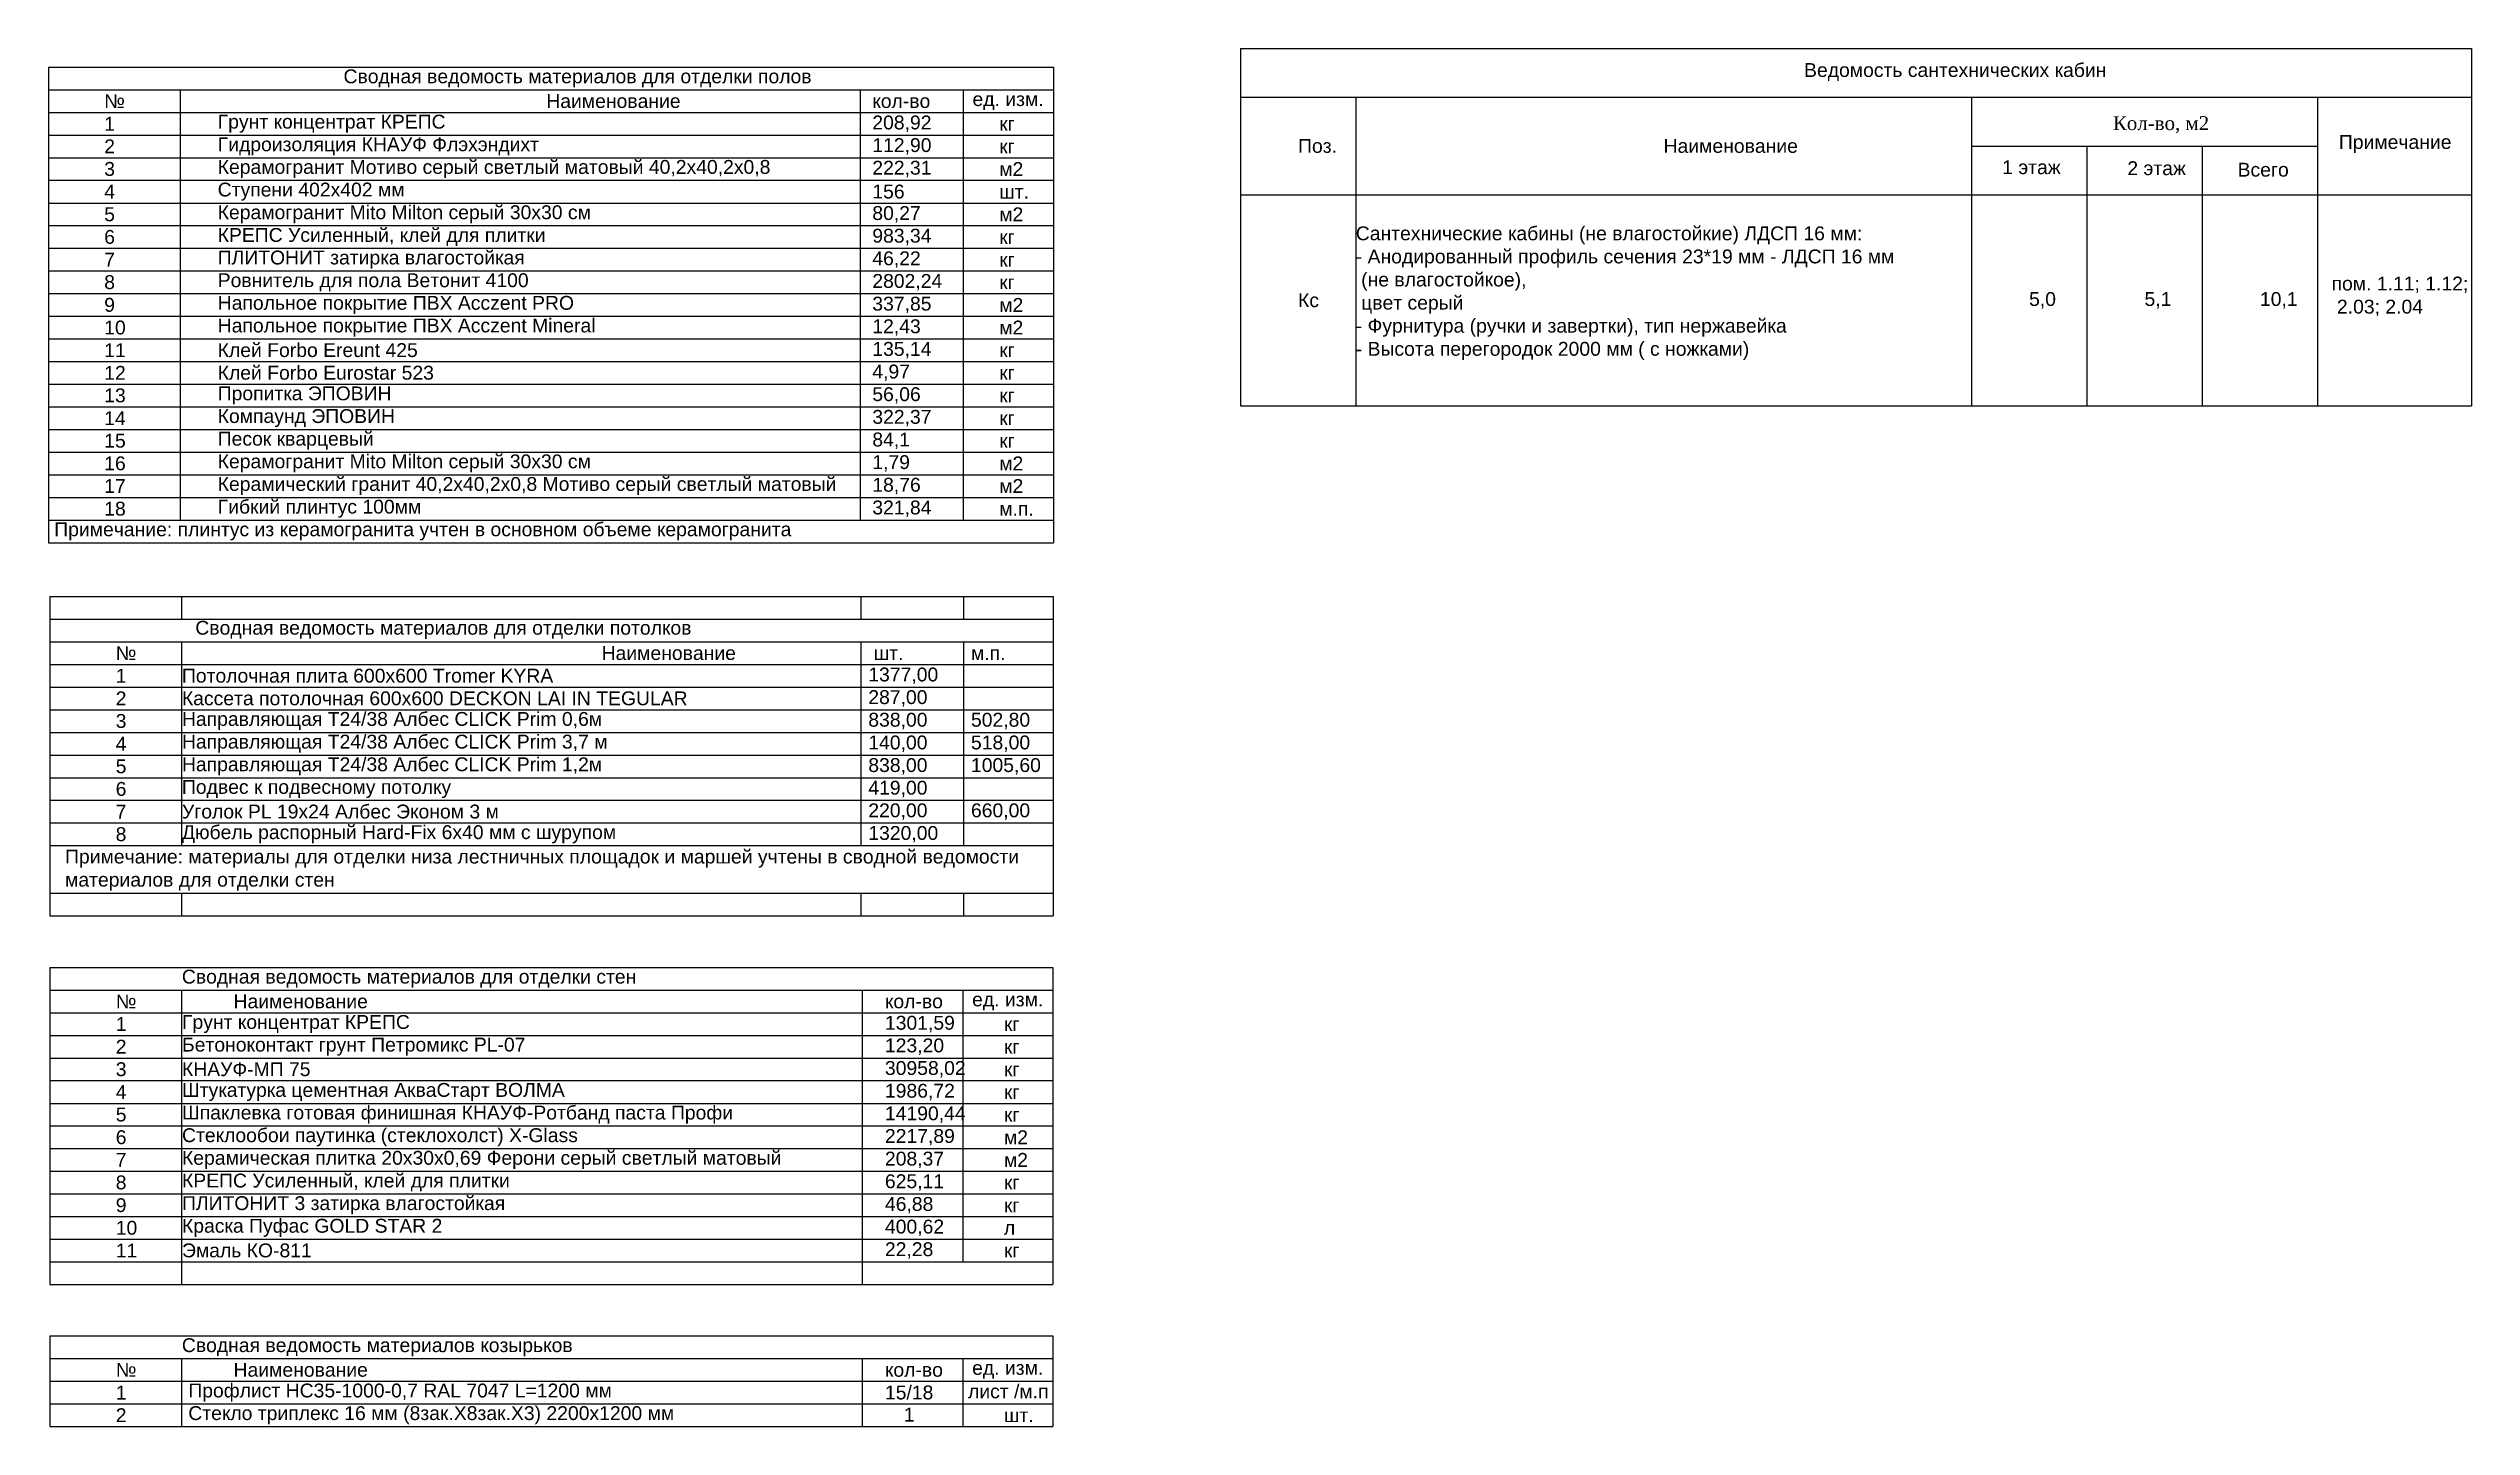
# Model space of a CAD drawing. Header units: millimetres. Extents: x 5 to 203705, y -540 to 60930.
# Drawn here: x 148497 to 179987, y 22578 to 40482 of the extents above; entities that cross this region are included whole.
import ezdxf

# ---------------------------------------------------------------- set-up
doc = ezdxf.new("R2010")
doc.units = ezdxf.units.MM
doc.layers.add('PDF _Текст', color=7, linetype='Continuous')
doc.styles.add('PDF Arial', font='arial.ttf')

msp = doc.modelspace()

# ---------------------------------------------------------------- texts
at = {"layer": 'PDF _Текст', "linetype": 'Continuous', "char_height": 180, "attachment_point": 4}
for s, insert, width in [('{\\fArial|b0|i0|c0;Сводная ведомость материалов для отделки полов', (152332, 40093), 19356.94), ('{\\fArial|b0|i0|c0;№', (149222, 39798), 1699.33), ('{\\fArial|b0|i0|c0;\\c3881787;Наименование', (154967, 39798), 13235.17), ('{\\fArial|b0|i0|c0;кол-во', (159204, 39798), 2052.11), ('{\\fArial|b0|i0|c0;ед. изм.', (160506, 39798), 2334.33), ('{\\fArial|b0|i0|c0;1', (149222, 39504), 1699.33), ('{\\fArial|b0|i0|c0;Грунт концентрат КРЕПС', (150697, 39504), 13235.17), ('{\\fArial|b0|i0|c0;208,92', (159204, 39504), 2052.11), ('{\\fArial|b0|i0|c0;кг', (160853, 39504), 2334.33), ('{\\fTimes New Roman|b0|i0|c204;Кол-во, м2', (175326, 39491), 13235.17), ('{\\fArial|b0|i0|c0;2', (149222, 39210), 1699.33), ('{\\fArial|b0|i0|c0;Гидроизоляция КНАУФ Флэхэндихт', (150697, 39210), 13235.17), ('{\\fArial|b0|i0|c0;Керамогранит Мотиво серый светлый матовый 40,2x40,2x0,8', (150697, 38916), 13235.17), ('{\\fArial|b0|i0|c0;112,90', (159204, 39210), 2052.11), ('{\\fArial|b0|i0|c0;кг', (160853, 39210), 2334.33), ('{\\fArial|b0|i0|c0;3', (149222, 38916), 1699.33), ('{\\fArial|b0|i0|c0;Ступени 402х402 мм ', (150697, 38622), 13235.17), ('{\\fArial|b0|i0|c0;222,31', (159204, 38916), 2052.11), ('{\\fArial|b0|i0|c0;м2', (160853, 38916), 2334.33), ('{\\fArial|b0|i0|c0;4', (149222, 38622), 1699.33), ('{\\fArial|b0|i0|c0;5', (149222, 38327), 1699.33), ('{\\fArial|b0|i0|c0;Керамогранит Mito Milton серый 30х30 см', (150697, 38327), 13235.17), ('{\\fArial|b0|i0|c0;80,27', (159204, 38327), 2052.11), ('{\\fArial|b0|i0|c0;156', (159204, 38622), 2052.11), ('{\\fArial|b0|i0|c0;шт.', (160853, 38622), 2334.33), ('{\\fArial|b0|i0|c0;м2', (160853, 38327), 2334.33), ('{\\fArial|b0|i0|c0;6', (149222, 38033), 1699.33), ('{\\fArial|b0|i0|c0;КРЕПС Усиленный, клей для плитки', (150697, 38033), 13235.17), ('{\\fArial|b0|i0|c0;983,34', (159204, 38033), 2052.11), ('{\\fArial|b0|i0|c0;7', (149222, 37739), 1699.33), ('{\\fArial|b0|i0|c0;ПЛИТОНИТ затирка влагостойкая ', (150697, 37739), 13235.17), ('{\\fArial|b0|i0|c0;46,22', (159204, 37739), 2052.11), ('{\\fArial|b0|i0|c0;кг', (160853, 38033), 2334.33), ('{\\fArial|b0|i0|c0;8', (149222, 37445), 1699.33), ('{\\fArial|b0|i0|c0;Ровнитель для пола Ветонит 4100', (150697, 37445), 13235.17), ('{\\fArial|b0|i0|c0;2802,24', (159204, 37445), 2052.11), ('{\\fArial|b0|i0|c0;кг', (160853, 37739), 2334.33), ('{\\fArial|b0|i0|c0;кг', (160853, 37445), 2334.33), ('{\\fArial|b0|i0|c0;9', (149222, 37150), 1699.33), ('{\\fArial|b0|i0|c0;Напольное покрытие ПВХ Acczent PRO', (150697, 37150), 13235.17), ('{\\fArial|b0|i0|c0;337,85', (159204, 37150), 2052.11), ('{\\fArial|b0|i0|c0;м2', (160853, 37150), 2334.33), ('{\\fArial|b0|i0|c0;10', (149222, 36856), 1699.33), ('{\\fArial|b0|i0|c0;Напольное покрытие ПВХ Acczent Mineral', (150697, 36856), 13235.17), ('{\\fArial|b0|i0|c0;12,43', (159204, 36856), 2052.11), ('{\\fArial|b0|i0|c0;м2', (160853, 36856), 2334.33), ('{\\fArial|b0|i0|c0;11', (149222, 36562), 1699.33), ('{\\fArial|b0|i0|c0;Клей Forbo Ereunt 425', (150697, 36562), 13235.17), ('{\\fArial|b0|i0|c0;135,14', (159204, 36562), 2052.11), ('{\\fArial|b0|i0|c0;кг', (160853, 36562), 2334.33), ('{\\fArial|b0|i0|c0;12', (149222, 36268), 1699.33), ('{\\fArial|b0|i0|c0;Клей Forbo Eurostar 523', (150697, 36268), 13235.17), ('{\\fArial|b0|i0|c0;4,97', (159204, 36268), 2052.11), ('{\\fArial|b0|i0|c0;кг', (160853, 36268), 2334.33), ('{\\fArial|b0|i0|c0;13', (149222, 35974), 1699.33), ('{\\fArial|b0|i0|c0;Пропитка ЭПОВИН', (150697, 35974), 13235.17), ('{\\fArial|b0|i0|c0;56,06', (159204, 35974), 2052.11), ('{\\fArial|b0|i0|c0;кг', (160853, 35974), 2334.33), ('{\\fArial|b0|i0|c0;14', (149222, 35679), 1699.33), ('{\\fArial|b0|i0|c0;Компаунд ЭПОВИН', (150697, 35679), 13235.17), ('{\\fArial|b0|i0|c0;322,37', (159204, 35679), 2052.11), ('{\\fArial|b0|i0|c0;кг', (160853, 35679), 2334.33), ('{\\fArial|b0|i0|c0;15', (149222, 35385), 1699.33), ('{\\fArial|b0|i0|c0;Песок кварцевый', (150697, 35385), 13235.17), ('{\\fArial|b0|i0|c0;84,1', (159204, 35385), 2052.11), ('{\\fArial|b0|i0|c0;кг', (160853, 35385), 2334.33), ('{\\fArial|b0|i0|c0;16', (149222, 35091), 1699.33), ('{\\fArial|b0|i0|c0;Керамогранит Mito Milton серый 30х30 см', (150697, 35091), 13235.17), ('{\\fArial|b0|i0|c0;1,79', (159204, 35091), 2052.11), ('{\\fArial|b0|i0|c0;м2', (160853, 35091), 2334.33), ('{\\fArial|b0|i0|c0;17', (149222, 34797), 1699.33), ('{\\fArial|b0|i0|c0;Керамический гранит 40,2х40,2х0,8 Мотиво серый светлый матовый', (150697, 34797), 13235.17), ('{\\fArial|b0|i0|c0;18,76', (159204, 34797), 2052.11), ('{\\fArial|b0|i0|c0;м2', (160853, 34797), 2334.33), ('{\\fArial|b0|i0|c0; Примечание: плинтус из керамогранита учтен в основном объеме керамогранита   ', (148503, 34208), 19356.94), ('{\\fArial|b0|i0|c0;18', (149222, 34502), 1699.33), ('{\\fArial|b0|i0|c0;Гибкий плинтус 100мм', (150697, 34502), 13235.17), ('{\\fArial|b0|i0|c0;321,84', (159204, 34502), 2052.11), ('{\\fArial|b0|i0|c0;м.п.', (160853, 34502), 2334.33), ('{\\fArial|b0|i0|c0;Сводная ведомость материалов для отделки потолков', (150406, 32929), 13235.17), ('{\\fArial|b0|i0|c0;№', (149371, 32626), 13235.17), ('{\\fArial|b0|i0|c0;\\c3881787;Наименование', (155686, 32626), 13235.17), ('{\\fArial|b0|i0|c0;\\c3881787;1377,00', (159152, 32332), 13235.17), ('{\\fArial|b0|i0|c0|p34;\\C250;\\c3881787; \\fArial|b0|i0|c204|p34;шт\\fArial|b0|i0|c0|p34;.}', (159152, 32626), 13235.17), ('{\\fArial|b0|i0|c204|p34;\\C250;\\c3881787;м\\fArial|b0|i0|c0|p34;.\\fArial|b0|i0|c204|p34;п\\fArial|b0|i0|c0|p34;.}', (160486, 32626), 13235.17), ('{\\fArial|b0|i0|c0;2', (149371, 32038), 13235.17), ('{\\fArial|b0|i0|c0;1', (149371, 32332), 13235.17), ('{\\fArial|b0|i0|c0;\\c3881787;Потолочная плита 600х600 Tromer KYRA', (150232, 32332), 13235.17), ('{\\fArial|b0|i0|c0;\\c3881787;Кассета потолочная 600х600 DECKON LAI IN TEGULAR ', (150232, 32038), 13235.17), ('{\\fArial|b0|i0|c0;\\c3881787;287,00', (159152, 32038), 13235.17), ('{\\fArial|b0|i0|c0;3', (149371, 31744), 13235.17), ('{\\fArial|b0|i0|c0;\\c3881787;Направляющая Т24/38 Албес CLICK Prim 0,6м', (150232, 31744), 13235.17), ('{\\fArial|b0|i0|c0;\\c3881787;838,00', (159152, 31744), 13235.17), ('{\\fArial|b0|i0|c0;\\c3881787;502,80', (160486, 31744), 13235.17), ('{\\fArial|b0|i0|c0;4', (149371, 31449), 13235.17), ('{\\fArial|b0|i0|c0;\\c3881787;Направляющая Т24/38 Албес CLICK Prim 3,7 м', (150232, 31449), 13235.17), ('{\\fArial|b0|i0|c0;\\c3881787;140,00', (159152, 31449), 13235.17), ('{\\fArial|b0|i0|c0;\\c3881787;518,00', (160486, 31449), 13235.17), ('{\\fArial|b0|i0|c0;5', (149371, 31155), 13235.17), ('{\\fArial|b0|i0|c0;\\c3881787;Направляющая Т24/38 Албес CLICK Prim 1,2м', (150232, 31155), 13235.17), ('{\\fArial|b0|i0|c0;\\c3881787;838,00', (159152, 31155), 13235.17), ('{\\fArial|b0|i0|c0;\\c3881787;1005,60', (160486, 31155), 13235.17), ('{\\fArial|b0|i0|c0;6', (149371, 30861), 13235.17), ('{\\fArial|b0|i0|c0;\\c3881787;Подвес к подвесному потолку', (150232, 30861), 13235.17), ('{\\fArial|b0|i0|c0;\\c3881787;419,00', (159152, 30861), 13235.17), ('{\\fArial|b0|i0|c0;7', (149371, 30567), 13235.17), ('{\\fArial|b0|i0|c0;\\c3881787;Уголок PL 19x24 Албес Эконом 3 м', (150232, 30567), 13235.17), ('{\\fArial|b0|i0|c0;\\c3881787;220,00', (159152, 30567), 13235.17), ('{\\fArial|b0|i0|c0;\\c3881787;660,00', (160486, 30567), 13235.17), ('{\\fArial|b0|i0|c0;8', (149371, 30273), 13235.17), ('{\\fArial|b0|i0|c0;\\c3881787;Дюбель распорный Hard-Fix 6x40 мм с шурупом ', (150232, 30273), 13235.17), ('{\\fArial|b0|i0|c0;\\c3881787;1320,00', (159152, 30273), 13235.17), ('{\\fArial|b0|i0|c0;Примечание: материалы для отделки низа лестничных площадок и маршей учтены в сводной ведомости материалов для отделки стен  ', (148713, 29806), 13235.17), ('{\\fArial|b0|i0|c0;Сводная ведомость материалов для отделки стен', (150231, 28396), 13235.17), ('{\\fArial|b0|i0|c0;№', (149372, 28101), 13235.17), ('{\\fArial|b0|i0|c0;\\c3881787;Наименование', (150903, 28101), 13235.17), ('{\\fArial|b0|i0|c0;кол-во', (159368, 28101), 13235.17), ('{\\fArial|b0|i0|c0;ед. изм.', (160501, 28101), 13235.17), ('{\\fArial|b0|i0|c0;1', (149372, 27807), 13235.17), ('{\\fArial|b0|i0|c0;Грунт концентрат КРЕПС', (150233, 27807), 13235.17), ('{\\fArial|b0|i0|c0;1301,59', (159368, 27807), 13235.17), ('{\\fArial|b0|i0|c0;кг', (160914, 27807), 13235.17), ('{\\fArial|b0|i0|c0;2', (149372, 27513), 13235.17), ('{\\fArial|b0|i0|c0;Бетоноконтакт грунт Петромикс PL-07', (150233, 27513), 13235.17), ('{\\fArial|b0|i0|c0;123,20', (159368, 27513), 13235.17), ('{\\fArial|b0|i0|c0;кг', (160914, 27513), 13235.17), ('{\\fArial|b0|i0|c0;3', (149372, 27219), 13235.17), ('{\\fArial|b0|i0|c0;КНАУФ-МП 75', (150233, 27219), 13235.17), ('{\\fArial|b0|i0|c0;30958,02', (159368, 27219), 13235.17), ('{\\fArial|b0|i0|c0;кг', (160914, 27219), 13235.17), ('{\\fArial|b0|i0|c0;4', (149372, 26924), 13235.17), ('{\\fArial|b0|i0|c0;Штукатурка цементная АкваСтарт ВОЛМА', (150233, 26924), 13235.17), ('{\\fArial|b0|i0|c0;1986,72', (159368, 26924), 13235.17), ('{\\fArial|b0|i0|c0;кг', (160914, 26924), 13235.17), ('{\\fArial|b0|i0|c0;5', (149372, 26630), 13235.17), ('{\\fArial|b0|i0|c0;Стеклообои паутинка (стеклохолст) X-Glass', (150233, 26336), 13235.17), ('{\\fArial|b0|i0|c0;Шпаклевка готовая финишная КНАУФ-Ротбанд паста Профи ', (150233, 26630), 13235.17), ('{\\fArial|b0|i0|c0;14190,44', (159368, 26630), 13235.17), ('{\\fArial|b0|i0|c0;кг', (160914, 26630), 13235.17), ('{\\fArial|b0|i0|c0;6', (149372, 26336), 13235.17), ('{\\fArial|b0|i0|c0;Керамическая плитка 20х30х0,69 Ферони серый светлый матовый', (150233, 26042), 13235.17), ('{\\fArial|b0|i0|c0;2217,89', (159368, 26336), 13235.17), ('{\\fArial|b0|i0|c0;208,37', (159368, 26042), 13235.17), ('{\\fArial|b0|i0|c0;м2', (160914, 26336), 13235.17), ('{\\fArial|b0|i0|c0;8', (149372, 25748), 13235.17), ('{\\fArial|b0|i0|c0;7', (149372, 26042), 13235.17), ('{\\fArial|b0|i0|c0;КРЕПС Усиленный, клей для плитки', (150233, 25748), 13235.17), ('{\\fArial|b0|i0|c0;625,11', (159368, 25748), 13235.17), ('{\\fArial|b0|i0|c0;м2', (160914, 26042), 13235.17), ('{\\fArial|b0|i0|c0;9', (149372, 25453), 13235.17), ('{\\fArial|b0|i0|c0;ПЛИТОНИТ 3 затирка влагостойкая', (150233, 25453), 13235.17), ('{\\fArial|b0|i0|c0;46,88', (159368, 25453), 13235.17), ('{\\fArial|b0|i0|c0;кг', (160914, 25748), 13235.17), ('{\\fArial|b0|i0|c0;10', (149372, 25159), 13235.17), ('{\\fArial|b0|i0|c0;Краска Пуфас GOLD STAR 2 ', (150233, 25159), 13235.17), ('{\\fArial|b0|i0|c0;400,62', (159368, 25159), 13235.17), ('{\\fArial|b0|i0|c0;л', (160914, 25159), 13235.17), ('{\\fArial|b0|i0|c0;кг', (160914, 25453), 13235.17), ('{\\fArial|b0|i0|c0;11', (149372, 24865), 13235.17), ('{\\fArial|b0|i0|c0;Эмаль КО-811', (150233, 24865), 13235.17), ('{\\fArial|b0|i0|c0;22,28', (159368, 24865), 13235.17), ('{\\fArial|b0|i0|c0;кг', (160914, 24865), 13235.17), ('{\\fArial|b0|i0|c204|p34;Сводная ведомость материалов козырьков}', (150231, 23608), 13235.17), ('{\\fArial|b0|i0|c0;№', (149372, 23314), 13235.17), ('{\\fArial|b0|i0|c0;\\c3881787;Наименование', (150903, 23314), 13235.17), ('{\\fArial|b0|i0|c0;кол-во', (159368, 23314), 13235.17), ('{\\fArial|b0|i0|c0;ед. изм.', (160501, 23314), 13235.17), ('{\\fArial|b0|i0|c0;1', (149372, 23019), 13235.17), ('{\\fArial|b0|i0|c204|p34;Профлист НС35-1000-0,7 RAL 7047 L=1200 мм}', (150315, 23019), 13235.17), ('{\\fArial|b0|i0|c204|p34;15/18}', (159368, 23019), 13235.17), ('{\\fArial|b0|i0|c204|p34;лист /м.п}', (160448, 23034), 13235.17), ('{\\fArial|b0|i0|c0;2', (149372, 22725), 13235.17), ('{\\fArial|b0|i0|c204|p34;Стекло триплекс 16 мм (8зак.Х8зак.Х3) 2200х1200 мм}', (150315, 22725), 13235.17), ('{\\fArial|b0|i0|c204|p34;1}', (159613, 22733), 13235.17), ('{\\fArial|b0|i0|c204|p34;шт.}', (160914, 22725), 13235.17)]:
    msp.add_mtext(s, dxfattribs=dict(at, insert=insert, width=width))
at = {"layer": 'PDF _Текст', "linetype": 'Continuous', "char_height": 180, "width": 13235.17, "attachment_point": 4, "style": 'PDF Arial'}
for s, insert in [('Ведомость сантехнических кабин', (171313, 40176)), ('Поз.', (164737, 39215)), ('Наименование', (169487, 39215)), ('Примечание', (178263, 39240)), ('1 этаж', (173887, 38938)), ('2 этаж', (175514, 38925)), ('Всего', (176947, 38906)), ('Сантехнические кабины (не влагостойкие) ЛДСП 16 мм:^J- Анодированный профиль сечения 23*19 мм - ЛДСП 16 мм\\P (не влагостойкое),\\P цвет серый^J- Фурнитура (ручки и завертки), тип нержавейка^J- Высота перегородок 2000 мм ( с ножками)', (165487, 37303)), ('пом. 1.11; 1.12;\\P 2.03; 2.04', (178168, 37261)), ('Кс', (164737, 37210)), ('5,0', (174237, 37210)), ('5,1', (175737, 37210)), ('10,1', (177237, 37210))]:
    msp.add_mtext(s, dxfattribs=dict(at, insert=insert))

# ---------------------------------------------------------------- linework, layer by layer
at = {"color": 0}
for p, q in [((148497, 36709), (161559, 36709)), ((148497, 36415), (161559, 36415))]:
    msp.add_line(p, q, dxfattribs=at)
at = {"layer": 'PDF _Текст', "linetype": 'Continuous'}
for p, q in [((163987, 40482), (179987, 40482)), ((163987, 40482), (163987, 35838)), ((179987, 40482), (179987, 35838)), ((148497, 40240), (161559, 40240)), ((148497, 40240), (148497, 34061)), ((161559, 40240), (161559, 34061)), ((148497, 39946), (161559, 39946)), ((150209, 39946), (150209, 34355)), ((159046, 39946), (159046, 34355)), ((160383, 39946), (160383, 34355)), ((163987, 39849), (179987, 39849)), ((165487, 39849), (165487, 35838)), ((173487, 39849), (173487, 35838)), ((177987, 39849), (177987, 35838)), ((148497, 39651), (161559, 39651)), ((148497, 39357), (161559, 39357)), ((148497, 39063), (161559, 39063)), ((173487, 39215), (177987, 39215)), ((174987, 39215), (174987, 35838)), ((176487, 39215), (176487, 35838)), ((148497, 38769), (161559, 38769)), ((148497, 38474), (161559, 38474)), ((163987, 38582), (179987, 38582)), ((148497, 38180), (161559, 38180)), ((148497, 37886), (161559, 37886)), ((148497, 37592), (161559, 37592)), ((148497, 37298), (161559, 37298)), ((148497, 37003), (161559, 37003)), ((148497, 36121), (161559, 36121)), ((148497, 35826), (161559, 35826)), ((163987, 35838), (179987, 35838)), ((148497, 35532), (161559, 35532)), ((148497, 35238), (161559, 35238)), ((148497, 34944), (161559, 34944)), ((148497, 34650), (161559, 34650)), ((148497, 34355), (161559, 34355)), ((148497, 34061), (161559, 34061)), ((148515, 33362), (161554, 33362)), ((148515, 33362), (148515, 33068)), ((148515, 33068), (161554, 33068)), ((148515, 33068), (148515, 29506)), ((150226, 33362), (150226, 33068)), ((159053, 33362), (159053, 33068)), ((160390, 33362), (160390, 33068)), ((161554, 33362), (161554, 33068)), ((161554, 33068), (161554, 29506)), ((148515, 32773), (161554, 32773)), ((150226, 32773), (150226, 30125)), ((159053, 32773), (159053, 30125)), ((160390, 32773), (160390, 30125)), ((148515, 32479), (161554, 32479)), ((148515, 32185), (161554, 32185)), ((148515, 31891), (161554, 31891)), ((148515, 31597), (161554, 31597)), ((148515, 31302), (161554, 31302)), ((148515, 31008), (161554, 31008)), ((148515, 30714), (161554, 30714)), ((148515, 30420), (161554, 30420)), ((148515, 30125), (161554, 30125)), ((148515, 29506), (161554, 29506)), ((148515, 29506), (148515, 29211)), ((150226, 29506), (150226, 29211)), ((159053, 29506), (159053, 29211)), ((160390, 29506), (160390, 29211)), ((161554, 29506), (161554, 29211)), ((148515, 29211), (161554, 29211)), ((148516, 28543), (161548, 28543)), ((148516, 28543), (148516, 24718)), ((161548, 28543), (161548, 24718)), ((148516, 28248), (161548, 28248)), ((150227, 28248), (150227, 24718)), ((159072, 28248), (159072, 24424)), ((160381, 28248), (160381, 24718)), ((148516, 27954), (161548, 27954)), ((148516, 27660), (161548, 27660)), ((148516, 27366), (161548, 27366)), ((148516, 27072), (161548, 27072)), ((148516, 26777), (161548, 26777)), ((148516, 26483), (161548, 26483)), ((148516, 26189), (161548, 26189)), ((148516, 25895), (161548, 25895)), ((148516, 25600), (161548, 25600)), ((148516, 25306), (161548, 25306)), ((148516, 25012), (161548, 25012)), ((148516, 24718), (161548, 24718)), ((148516, 24718), (148516, 24424)), ((150227, 24718), (150227, 24424)), ((161548, 24718), (161548, 24424)), ((148516, 24424), (161548, 24424)), ((148516, 23755), (161548, 23755)), ((148516, 23755), (148516, 22578)), ((161548, 23755), (161548, 22578)), ((148516, 23461), (161548, 23461)), ((150227, 23461), (150227, 22578)), ((159072, 23461), (159072, 22578)), ((160381, 23461), (160381, 22578)), ((148516, 23166), (161548, 23166)), ((148516, 22872), (161548, 22872)), ((148516, 22578), (161548, 22578))]:
    msp.add_line(p, q, dxfattribs=at)

msp.set_redraw_order([(e.dxf.handle, doc.entitydb.next_handle()) for e in msp.query("TEXT MTEXT ATTDEF DIMENSION ARC_DIMENSION")])  # texts and dimensions are drawn at this point

doc.saveas('drawing.dxf')
